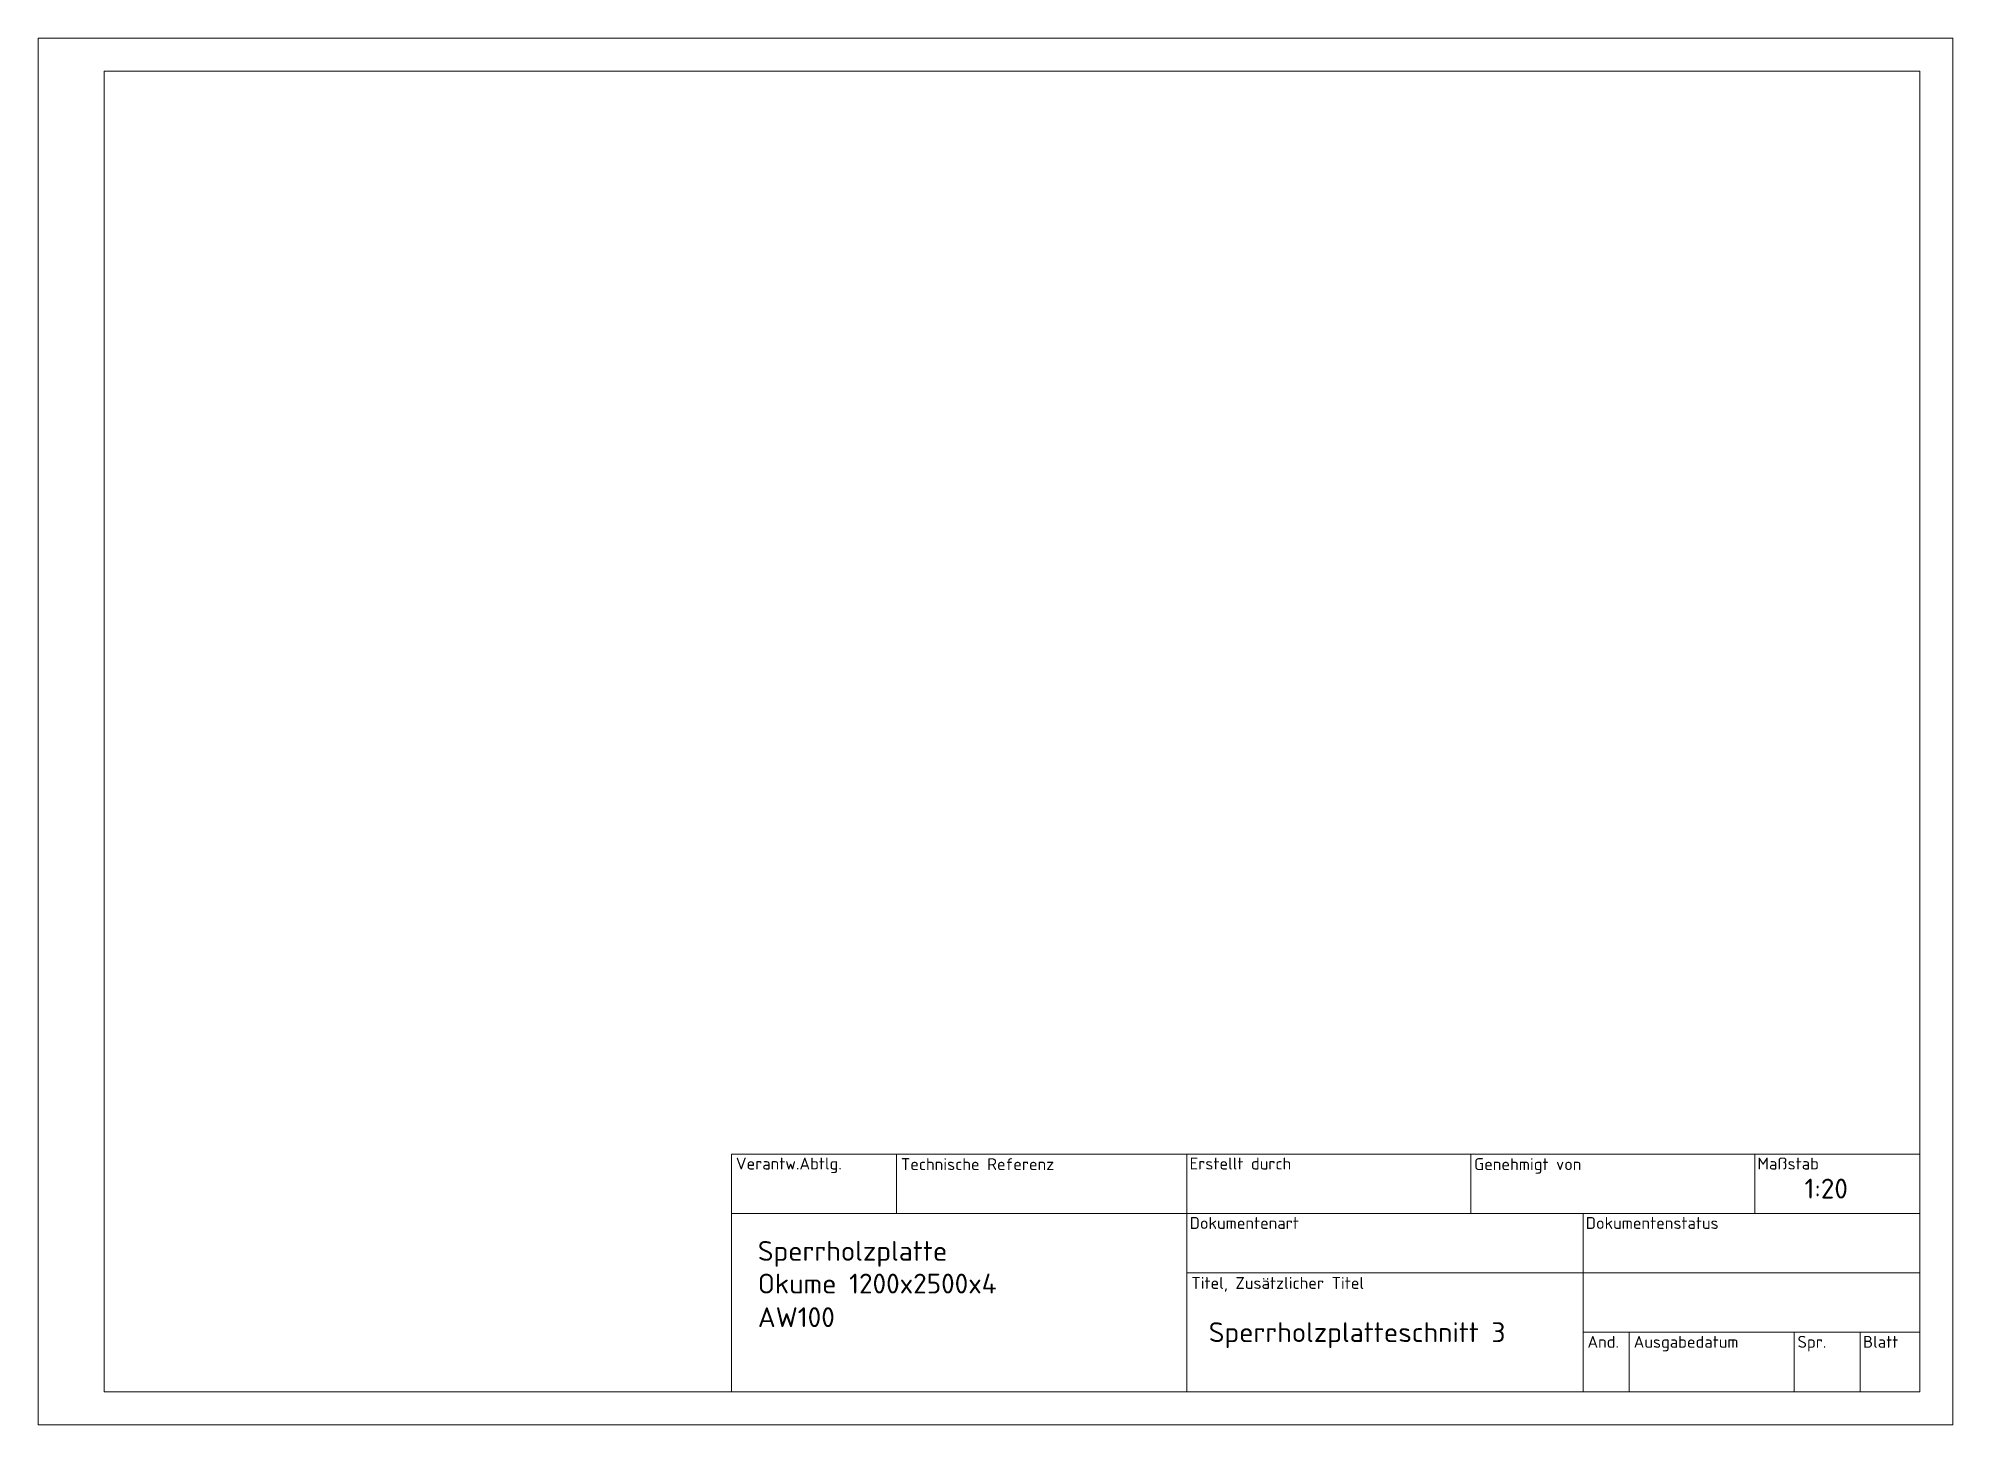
# Model space of a CAD drawing. Header units: millimetres. Extents: x -751 to 39822, y -9875 to 9310.
# Drawn here: x 8259.3 to 8549.3, y 8967.8 to 9177.8 of the extents above; entities that cross this region are included whole.
import ezdxf

# ---------------------------------------------------------------- set-up
doc = ezdxf.new("R2010")
doc.units = ezdxf.units.MM
doc.header["$MEASUREMENT"] = 0
doc.layers.get('0').update_dxf_attribs({"lineweight": 0})
doc.layers.add('print', color=3, linetype='Continuous', lineweight=0)
doc.layers.add('SF', color=7, linetype='Continuous', lineweight=0)
doc.styles.add('Proxy_A9C', font='ISOCPEUR', dxfattribs={"height": 1.8})
doc.styles.add('Proxy_A9E', font='ISOCPEUR', dxfattribs={"height": 1.8})
doc.styles.add('Proxy_AA0', font='ISOCPEUR', dxfattribs={"height": 1.8})
doc.styles.add('Proxy_AA2', font='ISOCPEUR', dxfattribs={"height": 1.8})
doc.styles.add('Proxy_AA4', font='ISOCPEUR', dxfattribs={"height": 1.8})
doc.styles.add('Proxy_AA6', font='ISOCPEUR', dxfattribs={"height": 1.8})
doc.styles.add('Proxy_AA8', font='ISOCPEUR', dxfattribs={"height": 1.8})
doc.styles.add('Proxy_AAA', font='ISOCPEUR', dxfattribs={"height": 1.8})
doc.styles.add('Proxy_AAC', font='ISOCPEUR', dxfattribs={"height": 1.8})
doc.styles.add('Proxy_AAE', font='ISOCPEUR', dxfattribs={"height": 1.8})
doc.styles.add('Proxy_AB0', font='ISOCPEUR', dxfattribs={"height": 1.8})

msp = doc.modelspace()

# ---------------------------------------------------------------- texts
for s, height, style, p in [('Verantw.Abtlg.', 1.8, 'Proxy_A9C', (8364.95584, 9006.45663)), ('Technische Referenz', 1.8, 'Proxy_A9E', (8389.95584, 9006.37091)), ('Erstellt durch', 1.8, 'Proxy_AA0', (8433.6987, 9006.45663)), ('Genehmigt von', 1.8, 'Proxy_AA2', (8476.78442, 9006.37091)), ('Maßstab', 1.8, 'Proxy_AA6', (8519.6987, 9006.45663)), ('1:20', 3, 'Proxy_AA6', (8526.83085, 9002.06437)), ('Dokumentenart', 1.8, 'Proxy_AA4', (8433.6987, 8997.45663)), ('Dokumentenstatus', 1.8, 'Proxy_AA6', (8493.6987, 8997.45663)), ('Sperrholzplatte', 3, 'Proxy_AA6', (8368.28933, 8992.62836)), ('Okume 1200x2500x4', 3, 'Proxy_AA6', (8368.28933, 8987.6801)), ('Titel, Zusätzlicher Titel', 1.8, 'Proxy_AA8', (8433.95584, 8988.37091)), ('AW100', 3, 'Proxy_AA6', (8368.28933, 8982.59045)), ('Sperrholzplatteschnitt 3', 3, 'Proxy_AA6', (8436.59646, 8980.31549)), ('And.', 1.8, 'Proxy_AAA', (8493.95584, 8979.45663)), ('Ausgabedatum', 1.8, 'Proxy_AAC', (8500.95584, 8979.45663)), ('Spr.', 1.8, 'Proxy_AAE', (8525.78442, 8979.45663)), ('Blatt', 1.8, 'Proxy_AB0', (8535.6987, 8979.45663))]:
    msp.add_text(s, height=height, dxfattribs=dict(style=style)).set_placement(p)

# ---------------------------------------------------------------- linework, layer by layer
msp.add_line((8364.28748, 9008.80207), (8364.28748, 8972.80207))
msp.add_lwpolyline([(8269.28748, 8972.80207), (8544.28748, 8972.80207), (8544.28748, 9172.80207), (8269.28748, 9172.80207)], close=True)
at = {"layer": 'print'}
msp.add_lwpolyline([(8259.28748, 9177.80207), (8259.28748, 8967.80207), (8549.28748, 8967.80207), (8549.28748, 9177.80207)], close=True, dxfattribs=at)
at = {"layer": 'SF'}
for p, q in [((8364.28748, 9008.80207), (8544.28748, 9008.80207)), ((8389.28748, 9008.80207), (8389.28748, 8999.80207)), ((8433.28748, 9008.80207), (8433.28748, 8972.80207)), ((8476.28748, 9008.80207), (8476.28748, 8999.80207)), ((8519.28748, 9008.80207), (8519.28748, 8999.80207)), ((8364.28748, 8999.80207), (8544.28748, 8999.80207)), ((8493.28748, 8999.80207), (8493.28748, 8972.80207)), ((8433.28748, 8990.80207), (8544.28748, 8990.80207)), ((8493.28748, 8981.80207), (8544.28748, 8981.80207)), ((8500.28748, 8981.80207), (8500.28748, 8972.80207)), ((8525.28748, 8981.80207), (8525.28748, 8972.80207)), ((8535.28748, 8981.80207), (8535.28748, 8972.80207)), ((8364.28748, 8972.80207), (8544.28748, 8972.80207))]:
    msp.add_line(p, q, dxfattribs=at)

msp.set_redraw_order([(e.dxf.handle, doc.entitydb.next_handle()) for e in msp.query("TEXT MTEXT ATTDEF DIMENSION ARC_DIMENSION")])  # texts and dimensions are drawn at this point

doc.saveas('drawing.dxf')
